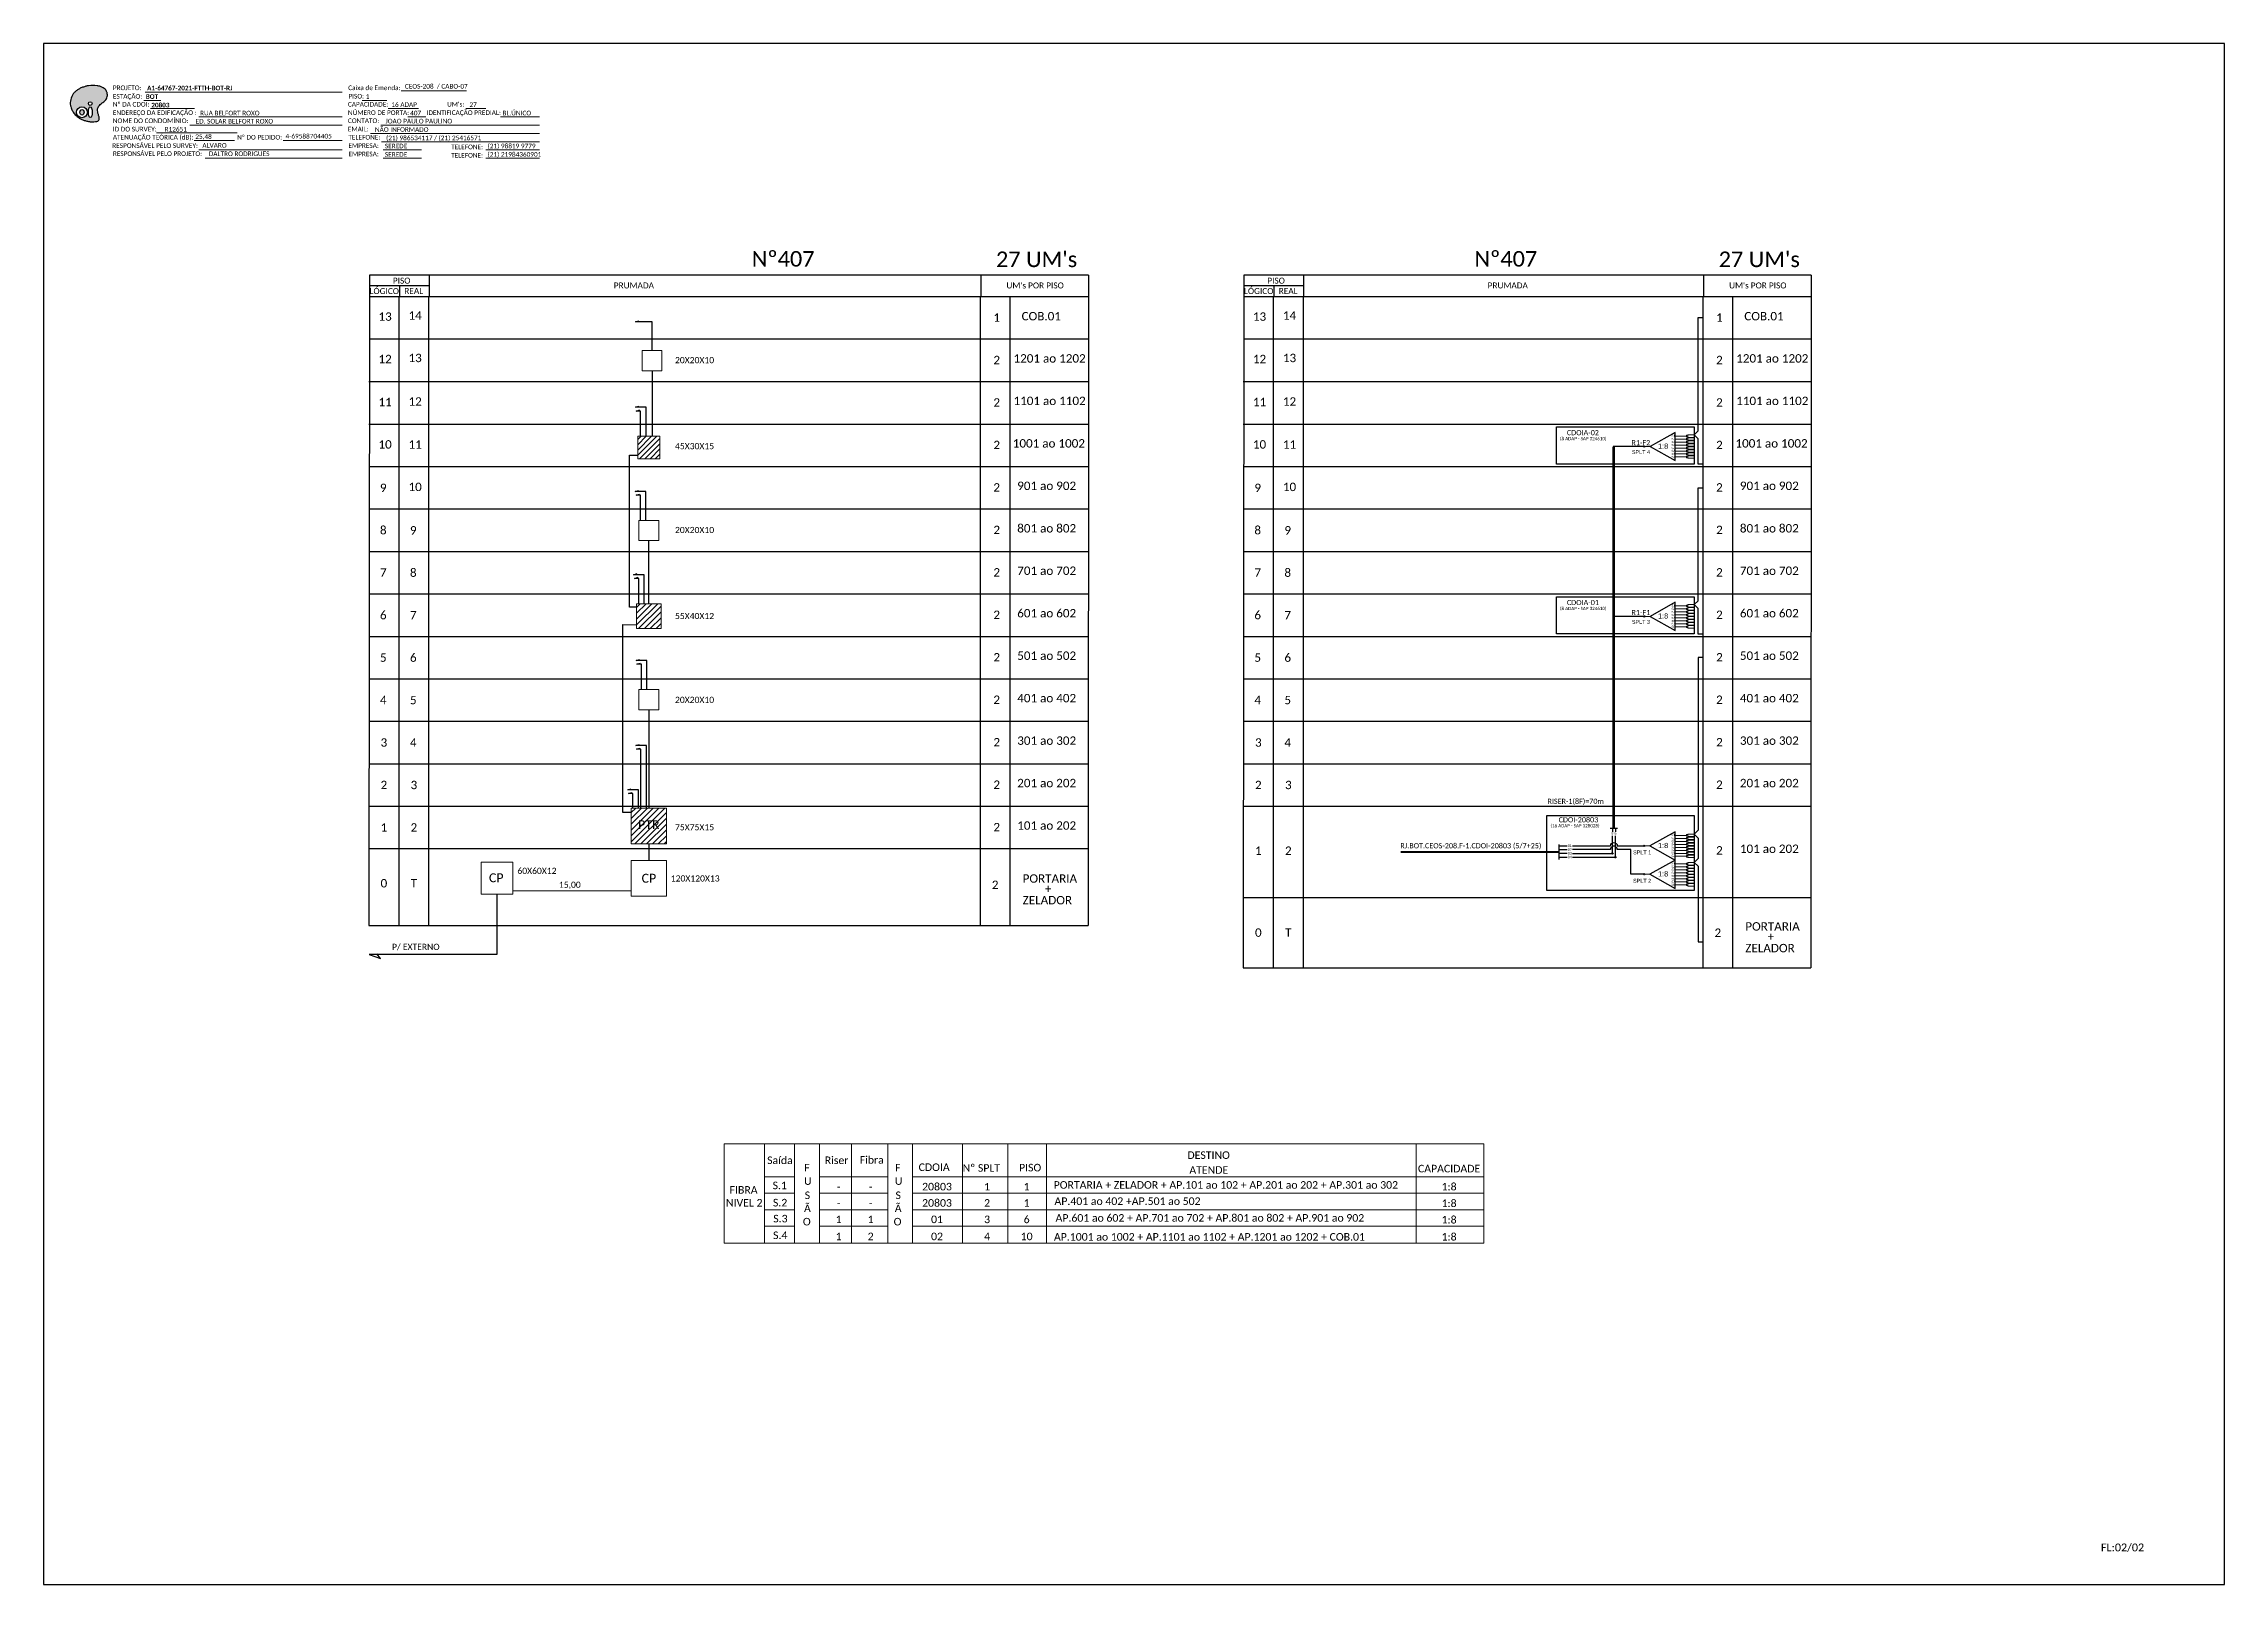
# Model space of a CAD drawing. Header units: metres. Extents: x -1286 to 434, y -500 to 94.
# Drawn here: x -407 to 434, y -500 to 94 of the extents above; entities that cross this region are included whole.
import ezdxf
from ezdxf.enums import TextEntityAlignment as Align

# ---------------------------------------------------------------- set-up
doc = ezdxf.new("R2010")
doc.units = ezdxf.units.M
doc.layers.add('(Notas)', color=7, linetype='Continuous', lineweight=0)
doc.layers.add('_NUMERAÇÃO_', color=34, linetype='Continuous', lineweight=0)
doc.styles.add('ARIAL', font='arial.ttf')
doc.styles.add('WMF-Calibri0', font='calibri.ttf')
doc.styles.add('WMF-Calibri1', font='calibrib.ttf')

msp = doc.modelspace()

# ---------------------------------------------------------------- texts
at = {"color": 7, "lineweight": 0, "style": 'WMF-Calibri0'}
for s, height, p in [('PROJETO:', 1.793, (-380.17, 76.26)), ('Caixa de Emenda:', 1.7927, (-289.41, 76.26)), ('ESTAÇÃO:', 1.793, (-380.17, 72.98)), ('Nº DA CDOI:', 1.7927, (-380.17, 69.91)), ('ENDEREÇO DA EDIFICAÇÃO :', 1.7927, (-380.17, 66.68)), ('CAPACIDADE:', 1.7927, (-289.52, 69.91)), ('NÚMERO DE PORTA:', 1.7927, (-289.52, 66.68)), ('PISO:', 1.793, (-289.34, 73.03)), ('IDENTIFICAÇÃO PREDIAL:', 1.7927, (-259.15, 66.68)), ("UM's:", 1.793, (-251.28, 69.91)), ('ATENUAÇÃO TEÓRICA (dB):', 1.7927, (-380.17, 57.21)), ('NOME DO CONDOMÍNIO:', 1.7927, (-380.17, 63.56)), ('ID DO SURVEY:', 1.7927, (-380.17, 60.33)), ('Nº DO PEDIDO:', 1.7927, (-332.25, 57.21)), ('CONTATO:', 1.793, (-289.52, 63.56)), ('EMAIL:', 1.793, (-289.52, 60.33)), ('TELEFONE:', 1.793, (-289.34, 57.21)), ('RESPONSÁVEL PELO SURVEY:', 1.7927, (-380.41, 53.98)), ('RESPONSÁVEL PELO PROJETO:', 1.7927, (-380.17, 50.87)), ('EMPRESA:', 1.793, (-289.34, 53.98)), ('EMPRESA:', 1.793, (-289.34, 50.74)), ('TELEFONE:', 1.793, (-249.74, 53.47)), ('TELEFONE:', 1.793, (-249.74, 50.24))]:
    msp.add_text(s, height=height, dxfattribs=at).set_placement(p)
at = {"color": 7}
for s, height, style, p in [('A1-64767-2021-FTTH-BOT-RJ', 1.7927, 'WMF-Calibri1', (-366.97, 76.17)), ('CEOS-208  / CABO-07', 1.7927, 'WMF-Calibri0', (-267.56, 76.85)), ('BOT', 1.793, 'WMF-Calibri1', (-367.49, 72.89)), ('RUA BELFORT ROXO', 1.7927, 'WMF-Calibri0', (-346.54, 66.52)), ('1', 1.79, 'WMF-Calibri0', (-282.65, 72.88)), ('16 ADAP', 1.793, 'WMF-Calibri0', (-272.78, 69.79)), ('407', 1.793, 'WMF-Calibri0', (-265.55, 66.53)), ('27', 1.793, 'WMF-Calibri0', (-242.66, 69.77)), ('BL.ÚNICO', 1.793, 'WMF-Calibri0', (-229.91, 66.53)), ('R12651', 1.793, 'WMF-Calibri0', (-360.21, 60.28)), ('25,48', 1.793, 'WMF-Calibri0', (-348.39, 57.45)), ('ED. SOLAR BELFORT ROXO', 1.7927, 'WMF-Calibri0', (-348.26, 63.39)), ('4-69588704405', 1.7927, 'WMF-Calibri0', (-313.59, 57.62)), ('NÃO INFORMADO', 1.7927, 'WMF-Calibri0', (-279.1, 60.18)), ('JOAO PAULO PAULINO', 1.7927, 'WMF-Calibri0', (-275.06, 63.42)), ('(21) 986534117 / (21) 25416571', 1.7927, 'WMF-Calibri0', (-274.81, 56.94)), ('ALVARO', 1.793, 'WMF-Calibri0', (-345.65, 54.07)), ('DALTRO RODRIGUES', 1.7927, 'WMF-Calibri0', (-343.16, 50.83)), ('SEREDE', 1.793, 'WMF-Calibri0', (-275.28, 53.83)), ('SEREDE', 1.793, 'WMF-Calibri0', (-275.28, 50.59)), ('(21) 98819 9779', 1.7927, 'WMF-Calibri0', (-235.67, 53.83)), ('(21) 21984360901', 1.7927, 'WMF-Calibri0', (-235.67, 50.59)), ('COB.01', 3.24, 'WMF-Calibri0', (-29.72, -12.5)), ('COB.01', 3.24, 'WMF-Calibri0', (248.98, -12.5)), ('20X20X10', 2.373, 'WMF-Calibri0', (-163.39, -29.01)), ('1201 ao 1202', 3.24, 'WMF-Calibri0', (-32.85, -28.78)), ('1201 ao 1202', 3.24, 'WMF-Calibri0', (245.85, -28.78)), ('1101 ao 1102', 3.24, 'WMF-Calibri0', (-32.85, -45.15)), ('1101 ao 1102', 3.24, 'WMF-Calibri0', (245.85, -45.15)), ('1001 ao 1002', 3.24, 'WMF-Calibri0', (-33.13, -61.53)), ('1001 ao 1002', 3.24, 'WMF-Calibri0', (245.56, -61.53)), ('45X30X15', 2.373, 'WMF-Calibri0', (-163.39, -62.17)), ('901 ao 902', 3.24, 'WMF-Calibri0', (-31.41, -77.9)), ('901 ao 902', 3.24, 'WMF-Calibri0', (247.28, -77.9)), ('20X20X10', 2.373, 'WMF-Calibri0', (-163.39, -94.49)), ('801 ao 802', 3.24, 'WMF-Calibri0', (-31.41, -94.27)), ('801 ao 802', 3.24, 'WMF-Calibri0', (247.28, -94.27)), ('701 ao 702', 3.24, 'WMF-Calibri0', (-31.41, -110.64)), ('701 ao 702', 3.24, 'WMF-Calibri0', (247.28, -110.64)), ('55X40X12', 2.373, 'WMF-Calibri0', (-163.39, -127.66)), ('601 ao 602', 3.24, 'WMF-Calibri0', (-31.41, -127.01)), ('601 ao 602', 3.24, 'WMF-Calibri0', (247.28, -127.01)), ('501 ao 502', 3.24, 'WMF-Calibri0', (-31.41, -143.39)), ('501 ao 502', 3.24, 'WMF-Calibri0', (247.28, -143.39)), ('20X20X10', 2.373, 'WMF-Calibri0', (-163.39, -159.98)), ('401 ao 402', 3.24, 'WMF-Calibri0', (-31.41, -159.76)), ('401 ao 402', 3.24, 'WMF-Calibri0', (247.28, -159.76)), ('301 ao 302', 3.24, 'WMF-Calibri0', (-31.41, -176.13)), ('301 ao 302', 3.24, 'WMF-Calibri0', (247.28, -176.13)), ('201 ao 202', 3.24, 'WMF-Calibri0', (-31.41, -192.5)), ('201 ao 202', 3.24, 'WMF-Calibri0', (247.28, -192.5)), ('PTR', 3.433, 'WMF-Calibri0', (-177.64, -208.63)), ('75X75X15', 2.373, 'WMF-Calibri0', (-163.39, -209.1)), ('101 ao 202', 3.24, 'WMF-Calibri0', (-31.41, -208.87)), ('101 ao 202', 3.24, 'WMF-Calibri0', (247.28, -217.83)), ('CP', 3.433, 'WMF-Calibri0', (-235.13, -229.11)), ('60X60X12', 2.373, 'WMF-Calibri0', (-224.17, -225.9)), ('CP', 3.433, 'WMF-Calibri0', (-176.26, -229.29)), ('120X120X13', 2.373, 'WMF-Calibri0', (-165.01, -228.83)), ('PORTARIA ', 3.24, 'WMF-Calibri0', (-29.33, -229.3)), ('15,00', 2.373, 'WMF-Calibri0', (-208.16, -231.26)), ('ZELADOR', 3.24, 'WMF-Calibri0', (-29.33, -237.65)), ('+', 3.24, 'WMF-Calibri0', (-20.72, -233.24)), ('PORTARIA ', 3.24, 'WMF-Calibri0', (249.36, -247.76)), ('+', 3.24, 'WMF-Calibri0', (257.97, -251.71)), ('P/ EXTERNO', 2.373, 'WMF-Calibri0', (-272.52, -255.21)), ('ZELADOR', 3.24, 'WMF-Calibri0', (249.36, -256.12))]:
    msp.add_text(s, height=height, dxfattribs=dict(at, style=style)).set_placement(p)
at = {"color": 7, "style": 'WMF-Calibri1'}
msp.add_text('20803', height=1.793, dxfattribs=at).set_placement((-361.84, 69.6), align=Align.CENTER)
at = {"color": 0, "style": 'WMF-Calibri0'}
for s, height, p in [('Nº407', 6, (-133.79, 8.23)), ("27 UM's", 6, (-39.6, 8.04)), ('Nº407', 6, (144.91, 8.23)), ("27 UM's", 6, (239.1, 8.04)), ('  LÓGICO', 2.3, (-282.79, -2.36)), ('     PISO', 2.3, (-276.25, 1.67)), ('PRUMADA', 2.3, (-187, -0.19)), ("UM's POR PISO", 2.3, (-35.58, -0.19)), ('  LÓGICO', 2.3, (54.43, -2.36)), ('     PISO', 2.3, (60.97, 1.67)), ('PRUMADA', 2.3, (150, -0.19)), ("UM's POR PISO", 2.3, (243.12, -0.19)), ('    REAL', 2.3, (-271.03, -2.3)), ('    REAL', 2.3, (66.19, -2.3))]:
    msp.add_text(s, height=height, dxfattribs=at).set_placement(p)
at = {"color": 7, "style": 'WMF-Calibri0'}
for s, p in [('13', (-275.19, -11.03)), ('14', (-263.61, -10.61)), ('13', (62.03, -11.03)), ('14', (73.6, -10.61)), ('12', (-275.19, -27.4)), ('13', (-263.61, -26.98)), ('12', (62.03, -27.4)), ('13', (73.6, -26.98)), ('11', (-275.19, -43.99)), ('12', (-263.61, -43.77)), ('11', (62.03, -43.99)), ('12', (73.6, -43.77)), ('10', (-275.19, -60.32)), ('11', (-263.61, -60.36)), ('10', (62.03, -60.32)), ('11', (73.6, -60.36)), ('10', (-263.61, -76.69)), ('10', (73.6, -76.69))]:
    msp.add_text(s, height=3.24, dxfattribs=at).set_placement(p, align=Align.MIDDLE_CENTER)
at = {"color": 1, "style": 'WMF-Calibri0'}
for s, p in [('(8 ADAP - SAP 324610)', (186.87, -58.71)), ('(8 ADAP - SAP 324610)', (186.87, -124.19)), ('(16 ADAP - SAP 328028)', (183.69, -207.96))]:
    msp.add_text(s, height=1.25, dxfattribs=at).set_placement(p, align=Align.CENTER)
at = {"color": 1}
for s, height, style, p in [('CDOIA-02', 2, 'WMF-Calibri0', (180.57, -56.78)), ('S1', 0.75, 'ARIAL', (220.91, -57.37)), ('S2', 0.75, 'ARIAL', (220.91, -58.55)), ('1:8', 2, 'ARIAL', (215.74, -61.98)), ('S3', 0.75, 'ARIAL', (220.91, -59.76)), ('S4', 0.75, 'ARIAL', (220.91, -60.94)), ('S5', 0.75, 'ARIAL', (220.91, -62.15)), ('S6', 0.75, 'ARIAL', (220.91, -63.27)), ('S7', 0.75, 'ARIAL', (220.91, -64.37)), ('S8', 0.75, 'ARIAL', (220.91, -65.49)), ('CDOIA-01', 2, 'WMF-Calibri0', (180.57, -122.27)), ('1:8', 2, 'ARIAL', (215.74, -127.47)), ('S1', 0.75, 'ARIAL', (220.91, -122.85)), ('S2', 0.75, 'ARIAL', (220.91, -124.04)), ('S3', 0.75, 'ARIAL', (220.91, -125.25)), ('S4', 0.75, 'ARIAL', (220.91, -126.43)), ('S5', 0.75, 'ARIAL', (220.91, -127.64)), ('S6', 0.75, 'ARIAL', (220.91, -128.76)), ('S7', 0.75, 'ARIAL', (220.91, -129.86)), ('S8', 0.75, 'ARIAL', (220.91, -130.98)), ('CDOI-20803', 2, 'WMF-Calibri0', (177.38, -206.03)), ('RJ.BOT.CEOS-208.F-1.CDOI-20803 (5/7+25)', 2, 'WMF-Calibri0', (116.31, -216.04))]:
    msp.add_text(s, height=height, dxfattribs=dict(at, style=style)).set_placement(p)
at = {"color": 5, "style": 'WMF-Calibri0'}
for s, p in [('R1-F2', (205.46, -60.66)), ('R1-F1', (205.46, -126.14)), ('RISER-1(8F)=70m', (173.07, -198.9))]:
    msp.add_text(s, height=2, dxfattribs=at).set_placement(p)
at = {"color": 7, "style": 'ARIAL', "text_generation_flag": 6}
for s, p in [('SPLT 4', (205.63, -64.01)), ('SPLT 3', (205.63, -129.5))]:
    msp.add_text(s, height=1.5, rotation=180, dxfattribs=at).set_placement(p)
at = {"style": 'ARIAL'}
for s, p in [('01', (198.14, -210.35)), ('02', (199.3, -210.35))]:
    msp.add_text(s, height=0.75, rotation=90, dxfattribs=at).set_placement(p, align=Align.MIDDLE_CENTER)
for s, p in [('01', (181.68, -215.04)), ('02', (181.68, -216.5)), ('03', (181.68, -217.96)), ('04', (181.68, -219.42))]:
    msp.add_text(s, height=1, dxfattribs=at).set_placement(p, align=Align.MIDDLE_CENTER)
at = {"color": 7, "linetype": 'Continuous', "lineweight": 0, "style": 'WMF-Calibri0'}
for s, height, p in [('Saída', 2.911, (-122.92, -336.3)), ('Riser', 2.911, (-101.08, -336.3)), ('Fibra', 2.911, (-87.51, -336.17)), ('DESTINO', 2.911, (42.4, -334.32)), ('S.1', 2.911, (-122.99, -345.99)), ('S.1', 2.911, (-122.99, -345.99)), ('U', 2.91, (-112.16, -344.32)), ('F', 2.91, (-112.5, -339.17)), ('U', 2.91, (-77.15, -344.32)), ('F', 2.91, (-77.48, -339.17)), ('CDOIA', 2.911, (-63.45, -338.98)), ('Nº SPLT', 2.911, (-45.24, -339.27)), ('PISO', 2.911, (-26.43, -339.14)), ('PORTARIA + ZELADOR + AP.101 ao 102 + AP.201 ao 202 + AP.301 ao 302', 2.9106, (49.05, -345.81)), ('ATENDE', 2.911, (42.47, -340.07)), ('CAPACIDADE', 2.911, (135.13, -339.51)), ('NIVEL 2', 2.911, (-136.69, -352.69)), ('FIBRA ', 2.911, (-136.42, -347.72)), ('S.2', 2.911, (-122.86, -352.64)), ('S.2', 2.911, (-122.86, -352.65)), ('Ã', 2.91, (-112.33, -354.82)), ('S', 2.91, (-112.32, -349.8)), ('-', 2.91, (-100.27, -346.47)), ('-', 2.91, (-100.27, -352.75)), ('-', 2.91, (-87.93, -346.47)), ('-', 2.91, (-87.93, -352.75)), ('Ã', 2.91, (-77.32, -354.82)), ('S', 2.91, (-77.31, -349.8)), ('20803', 2.911, (-62.34, -346.47)), ('20803', 2.911, (-62.34, -352.75)), ('2', 2.91, (-43.04, -352.75)), ('1', 2.91, (-43.04, -346.47)), ('1', 2.91, (-27.78, -346.47)), ('1', 2.91, (-27.78, -352.75)), ('AP.401 ao 402 +AP.501 ao 502', 2.9106, (11.12, -352.07)), ('1:8', 2.911, (135.13, -346.47)), ('1:8', 2.911, (135.13, -352.89)), ('S.3', 2.911, (-122.73, -358.8)), ('O', 2.91, (-112.57, -359.97)), ('1', 2.91, (-100.27, -359.08)), ('1', 2.91, (-87.93, -359.08)), ('O', 2.91, (-77.56, -359.97)), ('01', 2.911, (-62.34, -359.08)), ('3', 2.91, (-43.04, -359.08)), ('6', 2.91, (-27.78, -359.08)), ('AP.601 ao 602 + AP.701 ao 702 + AP.801 ao 802 + AP.901 ao 902', 2.9106, (42.89, -358.52)), ('1:8', 2.911, (135.13, -359.22)), ('S.4', 2.911, (-122.8, -365.22)), ('1', 2.91, (-100.27, -365.66)), ('2', 2.91, (-87.93, -365.66)), ('02', 2.911, (-62.34, -365.66)), ('4', 2.91, (-43.04, -365.66)), ('10', 2.911, (-27.78, -365.66)), ('1:8', 2.911, (135.13, -365.79))]:
    msp.add_text(s, height=height, dxfattribs=at).set_placement(p, align=Align.MIDDLE_CENTER)
msp.add_text('AP.1001 ao 1002 + AP.1101 ao 1102 + AP.1201 ao 1202 + COB.01', height=2.9106, dxfattribs=at).set_placement((-17.25, -367.28))
at = {"style": 'WMF-Calibri0'}
msp.add_text('FL:02/02', height=3, dxfattribs=at).set_placement((386.52, -487.07))
at = {"color": 7, "style": 'WMF-Calibri0'}
for tag, flags, p in [('1', 4, (-39.32, -11.41)), ('1', 4, (239.38, -11.41)), ('2', 4, (-39.32, -27.78)), ('2', 4, (239.38, -27.78)), ('2', 4, (-39.32, -44.15)), ('2', 4, (239.38, -44.15)), ('2', 4, (-39.32, -60.53)), ('2', 4, (239.38, -60.53)), ('9', 4, (-275.89, -77.08)), ('2', 4, (-39.32, -76.9)), ('9', 4, (61.32, -77.08)), ('2', 4, (239.38, -76.9)), ('8', 4, (-275.89, -93.38)), ('9', 4, (-264.32, -93.45)), ('2', 4, (-39.32, -93.27)), ('8', 4, (61.32, -93.38)), ('9', 4, (72.9, -93.45)), ('2', 4, (239.38, -93.27)), ('7', 4, (-275.89, -109.75)), ('8', 4, (-264.32, -109.75)), ('2', 4, (-39.32, -109.64)), ('7', 4, (61.32, -109.75)), ('8', 4, (72.9, -109.75)), ('2', 4, (239.38, -109.64)), ('6', 4, (-275.89, -126.13)), ('7', 4, (-264.32, -126.13)), ('2', 4, (-39.32, -126.01)), ('6', 4, (61.32, -126.13)), ('7', 4, (72.9, -126.13)), ('2', 4, (239.38, -126.01)), ('5', 4, (-275.89, -142.5)), ('6', 4, (-264.32, -142.5)), ('2', 4, (-39.32, -142.38)), ('5', 4, (61.32, -142.5)), ('6', 4, (72.9, -142.5)), ('2', 4, (239.38, -142.38)), ('4', 4, (-275.89, -158.87)), ('5', 4, (-264.32, -158.87)), ('2', 4, (-39.32, -158.76)), ('4', 4, (61.32, -158.87)), ('5', 4, (72.9, -158.87)), ('2', 4, (239.38, -158.76)), ('3', 4, (-275.65, -175.24)), ('4', 4, (-264.32, -175.24)), ('2', 4, (-39.32, -175.13)), ('3', 4, (61.57, -175.24)), ('4', 4, (72.9, -175.24)), ('2', 4, (239.38, -175.13)), ('2', 4, (-275.65, -191.61)), ('3', 4, (-264.08, -191.61)), ('2', 4, (-39.32, -191.5)), ('2', 4, (61.57, -191.61)), ('3', 4, (73.14, -191.61)), ('2', 4, (239.38, -191.5)), ('1', 4, (-275.65, -207.99)), ('2', 4, (-264.08, -207.99)), ('2', 4, (-39.32, -207.87)), ('1', 4, (61.57, -216.94)), ('2', 4, (73.14, -216.94)), ('2', 4, (239.38, -216.82)), ('0', 4, (-275.65, -229.5)), ('T', 12, (-264.08, -229.46)), ('2', 4, (-39.91, -230.1)), ('0', 4, (61.57, -248.52)), ('T', 12, (73.14, -248.48)), ('2', 4, (238.79, -248.57))]:
    msp.add_attdef(tag, text='XX', height=3.24, dxfattribs=dict(at, flags=flags)).set_placement(p, align=Align.MIDDLE_CENTER)

# ---------------------------------------------------------------- blocks, each defined once
blk = doc.blocks.new('SPLT_1-8_SC-APC')
at = {"color": 1, "lineweight": 0}
blk.add_lwpolyline([(-17.04, -7.55), (-19.26, -7.55)], dxfattribs=at)
at = {"color": 1}
blk.add_lwpolyline([(-7.37, -2.1), (-17.04, -7.55), (-7.37, -13), (-7.37, -2.1)], dxfattribs=at)
at = {"color": 3, "lineweight": 0}
for points in [[(-2.99, -3.51), (-7.37, -3.51)], [(-7.37, -4.66), (-2.99, -4.66)], [(-7.37, -5.82), (-2.99, -5.82)], [(-7.37, -6.97), (-2.99, -6.97)], [(-7.37, -8.12), (-2.99, -8.12)], [(-2.41, -3.02), (-2.41, -4)], [(-2.41, -3.02), (0, -3.02)], [(-2.41, -4), (0, -4)], [(-2.41, -4.17), (-2.41, -5.16)], [(-2.41, -4.17), (0, -4.17)], [(-2.41, -5.16), (0, -5.16)], [(-2.41, -5.32), (-2.41, -6.31)], [(-2.41, -5.32), (0, -5.32)], [(-2.41, -6.31), (0, -6.31)], [(-2.41, -6.48), (-2.41, -7.46)], [(-2.41, -6.48), (0, -6.48)], [(-2.41, -7.46), (0, -7.46)], [(-2.41, -7.63), (-2.41, -8.62)], [(-2.41, -7.63), (0, -7.63)], [(-7.37, -9.28), (-2.99, -9.28)], [(-7.37, -10.43), (-2.99, -10.43)], [(-7.37, -11.58), (-2.99, -11.58)], [(-2.41, -8.62), (0, -8.62)], [(-2.41, -8.78), (-2.41, -9.77)], [(-2.41, -8.78), (0, -8.78)], [(-2.41, -9.77), (0, -9.77)], [(-2.41, -9.94), (-2.41, -10.92)], [(-2.41, -9.94), (0, -9.94)], [(-2.41, -10.92), (0, -10.92)], [(-2.41, -11.09), (-2.41, -12.08)], [(-2.41, -11.09), (0, -11.09)], [(-2.41, -12.08), (0, -12.08)]]:
    blk.add_lwpolyline(points, dxfattribs=at)
for points in [[(-2.99, -3.22), (-2.41, -3.22), (-2.41, -3.8), (-2.99, -3.8)], [(-2.99, -4.38), (-2.41, -4.38), (-2.41, -4.95), (-2.99, -4.95)], [(-2.99, -5.53), (-2.41, -5.53), (-2.41, -6.1), (-2.99, -6.1)], [(-2.99, -6.68), (-2.41, -6.68), (-2.41, -7.26), (-2.99, -7.26)], [(-2.99, -7.84), (-2.41, -7.84), (-2.41, -8.41), (-2.99, -8.41)], [(-2.99, -8.99), (-2.41, -8.99), (-2.41, -9.56), (-2.99, -9.56)], [(-2.99, -10.14), (-2.41, -10.14), (-2.41, -10.72), (-2.99, -10.72)], [(-2.99, -11.3), (-2.41, -11.3), (-2.41, -11.87), (-2.99, -11.87)]]:
    blk.add_lwpolyline(points, close=True, dxfattribs=at)
at = {"color": 1, "style": 'ARIAL'}
for s, height, p in [('1:8', 2, (-13.91, -8.4)), ('S1', 0.75, (-8.74, -3.78)), ('S2', 0.75, (-8.74, -4.97)), ('S3', 0.75, (-8.74, -6.18)), ('S4', 0.75, (-8.74, -7.36)), ('S5', 0.75, (-8.74, -8.57)), ('S6', 0.75, (-8.74, -9.69)), ('S7', 0.75, (-8.74, -10.78)), ('S8', 0.75, (-8.74, -11.9))]:
    blk.add_text(s, height=height, dxfattribs=at).set_placement(p)
blk = doc.blocks.new('SPLITTER_')
blk.add_point((0, 0))
at = {"style": 'ARIAL', "flags": 4}
blk.add_attdef('SPLT', (0, -3.26), '', height=1.5, dxfattribs=at)
blk = doc.blocks.new('OI')
h = blk.add_hatch(color=40)
edge = h.paths.add_edge_path()
edge.add_spline(control_points=[(4.35, -0.67), (3.92, -0.99), (3.26, -1.5), (2.81, -2.59), (2.9, -3.5), (3.06, -4.27), (3.31, -4.85), (3.37, -5.39), (3.4, -5.88), (3.2, -6.4), (2.54, -6.61), (1.65, -6.63), (0.55, -6.67), (-0.56, -6.42), (-1.61, -6.14), (-2.77, -5.61), (-3.92, -4.77), (-4.89, -3.7), (-5.34, -2.65), (-5.6, -1.94), (-5.85, -0.96), (-5.71, 0.47), (-5.1, 2.02), (-4.14, 3.02), (-3.3, 3.61), (-2.37, 4.16), (-1.36, 4.44), (-0.56, 4.7), (0.79, 4.85), (2.24, 4.97), (3.79, 4.57), (4.67, 4.21), (5.44, 3.65), (5.76, 2.99), (6.03, 2.21), (6.01, 1.46), (5.72, 0.64), (5.31, 0.08), (4.88, -0.38), (4.51, -0.55), (4.35, -0.67)], knot_values=[0, 0, 0, 0, 1.60434, 2.417191, 3.427595, 4.282808, 4.776746, 5.304182, 5.888771, 6.258406, 6.858137, 7.79129, 8.986195, 10.124242, 11.187857, 12.242908, 13.953784, 15.414161, 16.515391, 17.349188, 17.675853, 19.552021, 21.515531, 22.568638, 23.63245, 24.621084, 25.782718, 26.745347, 27.142653, 29.870543, 31.004649, 31.921532, 32.709589, 33.801391, 34.042471, 35.192333, 35.971461, 36.628871, 37.254359, 37.836911, 37.836911, 37.836911, 37.836911], degree=3, periodic=0)
h.paths.add_polyline_path([(1.13, -0.87, -1), (-0.04, -0.87, -1)], flags=16)
edge = h.paths.add_edge_path(flags=16)
edge.add_ellipse((0.56, -3.59), major_axis=(-0.02, 1.71), ratio=0.361305, start_angle=0, end_angle=360)
h.paths.add_polyline_path([(-0.36, -3.62, -1), (-3.8, -3.62, -1)], flags=16)
edge = h.paths.add_edge_path(flags=0)
edge.add_ellipse((-2.08, -3.62), major_axis=(0, 0.885), ratio=0.758294, start_angle=0, end_angle=360)
at = {"color": 40}
for centre, radius in [((-2.08, -3.62), 1.72), ((0.54, -0.87), 0.587)]:
    blk.add_circle(centre, radius, dxfattribs=at)
blk.add_ellipse((-2.08, -3.62), major_axis=(0, 0.885), ratio=0.758294, start_param=-3.141592653589792, end_param=3.141592653589792, dxfattribs=at)
blk.add_ellipse((0.56, -3.59), major_axis=(-0.02, 1.71), ratio=0.361305, dxfattribs=at)
at = {"color": 40, "start_tangent": (-0.800898, -0.598801), "end_tangent": (-0.800898, -0.598801)}
blk.add_spline([(4.35, -0.67), (3.2, -1.78), (2.9, -2.54), (2.92, -3.55), (3.12, -4.38), (3.28, -4.85), (3.37, -5.37), (3.35, -5.95), (3.2, -6.29), (2.66, -6.55), (1.73, -6.63), (0.54, -6.62), (-0.58, -6.41), (-1.6, -6.11), (-2.56, -5.67), (-3.95, -4.67), (-4.89, -3.56), (-5.37, -2.56), (-5.64, -1.78), (-5.72, -1.46), (-5.63, 0.42), (-4.84, 2.22), (-4.13, 2.99), (-3.27, 3.62), (-2.4, 4.09), (-1.3, 4.47), (-0.37, 4.72), (0.02, 4.77), (2.75, 4.8), (3.85, 4.53), (4.69, 4.16), (5.31, 3.68), (5.85, 2.73), (5.93, 2.5), (5.94, 1.35), (5.67, 0.62), (5.29, 0.08), (4.84, -0.36), (4.35, -0.67)], degree=3, dxfattribs=at)

# ---------------------------------------------------------------- hatches: boundary and pattern name
h = msp.add_hatch()
h.set_pattern_fill('ANSI31', color=1, scale=0.45, style=0)
h.set_pattern_definition([(45, (-330.719, -383.1889), (-1.010279, 1.010279), [])])
h.paths.add_polyline_path([(-177.74, -65.84), (-169.22, -65.84), (-169.22, -57.19), (-177.74, -57.19)])
h = msp.add_hatch(color=3)
h.dxf.hatch_style = 1
edge = h.paths.add_edge_path()
edge.add_arc((210.39, -61.13), 0.242, 0, 360)
h = msp.add_hatch()
h.set_pattern_fill('ANSI31', color=1, scale=0.5, style=0)
h.set_pattern_definition([(45, (-348.1898, -483.9379), (-1.122532, 1.122532), [])])
h.paths.add_polyline_path([(-178.22, -131.32), (-168.75, -131.32), (-168.75, -121.72), (-178.22, -121.72)])
h = msp.add_hatch(color=3)
h.dxf.hatch_style = 1
edge = h.paths.add_edge_path()
edge.add_arc((210.39, -126.62), 0.242, 0, 360)
h = msp.add_hatch()
h.set_pattern_fill('LINE', color=1, scale=0.5, angle=45)
h.set_pattern_definition([(45, (73.6528, 0), (-1.122532, 1.122532), [])])
h.paths.add_polyline_path([(-180.27, -200.56), (-180.27, -214.32), (-166.7, -214.32), (-166.7, -200.56)])
h.paths.add_polyline_path([(-178.5, -209.5), (-168.42, -209.5), (-168.42, -204.35), (-178.5, -204.35)], flags=24)
h = msp.add_hatch(color=3)
h.dxf.hatch_style = 1
edge = h.paths.add_edge_path()
edge.add_arc((198.09, -217.99), 0.256, 0, 360)
h = msp.add_hatch(color=3)
h.dxf.hatch_style = 1
edge = h.paths.add_edge_path()
edge.add_arc((210.36, -215.09), 0.256, 0, 360)
h = msp.add_hatch(color=3)
h.dxf.hatch_style = 1
edge = h.paths.add_edge_path()
edge.add_arc((199.25, -219.47), 0.256, 0, 360)
h = msp.add_hatch(color=3)
h.dxf.hatch_style = 1
edge = h.paths.add_edge_path()
edge.add_arc((210.36, -226.04), 0.256, 0, 360)

# ---------------------------------------------------------------- linework, layer by layer
at = {"layer": '(Notas)', "lineweight": 0}
for p, q in [((-128.85, -368.31), (-128.85, -329.94)), ((-117.32, -368.31), (-117.32, -329.94)), ((-107.68, -368.31), (-107.68, -329.94)), ((-95.34, -368.31), (-95.34, -329.94)), ((-81.31, -368.31), (-81.31, -329.94)), ((-71.85, -368.31), (-71.85, -329.94)), ((-52.54, -368.31), (-52.54, -329.94)), ((-35.06, -368.31), (-35.06, -329.94)), ((-20.15, -368.31), (-20.15, -329.94)), ((122.49, -368.31), (122.49, -329.94))]:
    msp.add_line(p, q, dxfattribs=at)
msp.add_lwpolyline([(148.49, -329.94), (148.49, -368.31)], dxfattribs=at)
at = {"color": 5}
for p, q in [((210.39, -61.13), (198.37, -61.13)), ((210.39, -126.62), (198.37, -126.62)), ((198.09, -218.01), (198.09, -211.28)), ((199.25, -219.47), (199.25, -211.28)), ((182.75, -219.46), (199.25, -219.47))]:
    msp.add_line(p, q, dxfattribs=at)
at = {"color": 1}
msp.add_line((177.52, -214.5), (177.52, -220.38), dxfattribs=at)
at = {"color": 7}
msp.add_line((182.75, -218), (198.09, -218.01), dxfattribs=at)
msp.add_lwpolyline([(-406.88, -499.81), (434.12, -499.81), (434.12, 94.19), (-406.88, 94.19)], close=True)
at = {"color": 7, "lineweight": 0}
for points in [[(-268.96, 76.01), (-243.82, 76.01)], [(-368.28, 72.24), (-361.73, 72.24)], [(-367.77, 75.52), (-291.8, 75.52)], [(-365.62, 69.17), (-348.65, 69.17)], [(-284, 72.28), (-274.52, 72.28)], [(-273.95, 69.17), (-262.33, 69.17)], [(-244.01, 69.17), (-236.34, 69.17)], [(-363.3, 59.75), (-332.26, 59.75)], [(-350.46, 62.82), (-291.8, 62.82)], [(-347.05, 65.93), (-291.8, 65.93)], [(-280.87, 59.58), (-215.61, 59.58)], [(-276.84, 62.82), (-215.61, 62.82)], [(-266.37, 65.93), (-259.42, 65.93)], [(-230.67, 65.93), (-215.64, 65.93)], [(-348.77, 56.79), (-333.26, 56.79)], [(-347.05, 53.23), (-291.8, 53.23)], [(-314.54, 56.79), (-291.77, 56.79)], [(-276.59, 56.34), (-215.61, 56.34)], [(-275.98, 53.23), (-261.18, 53.23)], [(-236.38, 53.23), (-215.61, 53.23)], [(-344.56, 49.99), (-291.8, 49.99)], [(-275.98, 49.99), (-261.18, 49.99)], [(-236.38, 49.99), (-215.61, 49.99)]]:
    msp.add_lwpolyline(points, dxfattribs=at)
at = {"color": 0}
for points in [[(-3.87, 4.97), (-281.21, 4.97)], [(-258.06, 0.86), (-281.21, 0.86)], [(274.82, 4.97), (56.01, 4.97)], [(79.15, 0.86), (56.01, 0.86)]]:
    msp.add_lwpolyline(points, dxfattribs=at)
for points in [[(-281.21, 4.97), (-281.21, -3.25)], [(-269.63, 0.86), (-269.63, -3.25)], [(-258.06, -3.25), (-258.06, 4.97)], [(-45.47, 4.97), (-45.47, -3.25)], [(-3.87, 4.97), (-3.87, -3.25)], [(56.01, 4.97), (56.01, -3.25)], [(67.58, 0.86), (67.58, -3.25)], [(79.15, -3.25), (79.15, 4.97)], [(233.23, 4.97), (233.23, -3.25)], [(274.82, 4.97), (274.82, -3.25)], [(-281.21, -3.25), (-281.43, -245.77)], [(-281.21, -3.25), (-3.87, -3.25)], [(-281.21, -3.25), (-3.87, -3.25)], [(-281.21, -3.25), (-3.87, -3.25)], [(-281.21, -3.25), (-3.87, -3.25)], [(-269.86, -3.25), (-269.86, -245.77)], [(-258.29, -245.77), (-258.29, -3.25)], [(-45.69, -3.25), (-45.69, -245.77)], [(-34.12, -245.77), (-34.12, -3.25)], [(-3.87, -3.25), (-4.1, -245.77)], [(56.01, -3.25), (55.78, -262.08)], [(56.01, -3.25), (274.82, -3.25)], [(56.01, -3.25), (274.82, -3.25)], [(56.01, -3.25), (274.82, -3.25)], [(56.01, -3.25), (274.82, -3.25)], [(67.35, -3.25), (67.35, -262.08)], [(78.93, -262.08), (78.93, -3.25)], [(233, -3.25), (233, -262.08)], [(244.58, -262.08), (244.58, -3.25)], [(274.82, -3.25), (274.59, -262.08)], [(-281.21, -19.62), (-3.87, -19.62)], [(56.01, -19.62), (274.82, -19.62)], [(-281.43, -36.08), (-4.1, -36.08)], [(55.78, -36.08), (274.59, -36.08)], [(-281.43, -52.45), (-4.1, -52.45)], [(55.78, -52.45), (274.59, -52.45)], [(-281.43, -68.82), (-4.1, -68.82)], [(55.78, -68.82), (274.59, -68.82)], [(-281.43, -85.2), (-4.1, -85.2)], [(55.78, -85.2), (274.59, -85.2)], [(-281.43, -101.57), (-4.1, -101.57)], [(55.78, -101.57), (274.59, -101.57)], [(-281.43, -117.94), (-4.1, -117.94)], [(55.78, -117.94), (274.59, -117.94)], [(-281.43, -134.31), (-4.1, -134.31)], [(55.78, -134.31), (274.59, -134.31)], [(-281.43, -150.68), (-4.1, -150.68)], [(55.78, -150.68), (274.59, -150.68)], [(-281.43, -167.06), (-4.1, -167.06)], [(55.78, -167.06), (274.59, -167.06)], [(-281.43, -183.43), (-4.1, -183.43)], [(55.78, -183.43), (274.59, -183.43)], [(-281.43, -199.8), (-4.1, -199.8)], [(55.78, -199.8), (274.59, -199.8)], [(-281.43, -216.17), (-4.1, -216.17)], [(55.78, -235.05), (274.59, -235.05)], [(-281.43, -245.77), (-4.1, -245.77)], [(55.78, -262.08), (274.59, -262.08)]]:
    msp.add_lwpolyline(points)
at = {"color": 3}
for points in [[(-172.24, -24.16), (-172.24, -13.1), (-178.59, -13.1), (-177.2, -12.67)], [(233, -67.9), (231.22, -67.9), (231.22, -58.11), (229.65, -56.6), (231.22, -55.1), (231.22, -11.37), (232.87, -11.37)], [(-172.24, -31.93), (-172.24, -57.19)], [(-174.51, -57.19), (-174.51, -46.01), (-178.64, -46.01), (-177.25, -45.58)], [(-176.65, -57.19), (-176.65, -47.44), (-178.33, -47.44), (-176.94, -47.01)], [(-178.22, -123.06), (-180.9, -123.06), (-180.9, -64.43), (-177.76, -64.45)], [(-174.58, -89.65), (-174.58, -78.47), (-178.71, -78.47), (-177.31, -78.04)], [(-176.72, -89.65), (-176.72, -79.89), (-178.4, -79.89), (-177.01, -79.46)], [(232.87, -133.42), (231.22, -133.42), (231.22, -123.6), (229.65, -122.09), (231.22, -120.58), (231.22, -77.05), (232.87, -77.05)], [(-173.48, -121.72), (-173.48, -97.42)], [(-175.22, -121.72), (-175.22, -110.54), (-179.35, -110.54), (-177.95, -110.11)], [(-177.36, -121.72), (-177.36, -111.96), (-179.04, -111.96), (-177.65, -111.53)], [(-180.27, -202.17), (-183.5, -202.17), (-183.5, -129.81), (-178.22, -129.83)], [(232.88, -142.5), (231.23, -142.5), (231.22, -209.05), (229.65, -210.56), (231.22, -212.06), (231.22, -219.95), (229.65, -221.45), (231.22, -222.96), (231.22, -252.05), (232.87, -252.05)], [(-174.23, -154.84), (-174.23, -143.66), (-178.35, -143.66), (-176.96, -143.23)], [(-176.37, -154.84), (-176.37, -145.08), (-178.05, -145.08), (-176.65, -144.65)], [(-173.48, -162.61), (-173.49, -200.56)], [(-174.41, -200.56), (-174.41, -176.4), (-178.54, -176.4), (-177.14, -175.97)], [(-176.55, -200.56), (-176.55, -177.83), (-178.23, -177.83), (-176.84, -177.4)], [(-177.5, -200.56), (-177.5, -193.53), (-181.63, -193.53), (-180.23, -193.11)], [(-179.64, -200.56), (-179.64, -194.96), (-181.32, -194.96), (-179.92, -194.53)], [(-173.49, -214.32), (-173.49, -220.76)], [(177.52, -215.04), (180.68, -215.04)], [(-180.28, -232.51), (-225.97, -232.43)]]:
    msp.add_lwpolyline(points, dxfattribs=at)
at = {"lineweight": 0}
for points in [[(-168.41, -24.16), (-176.07, -24.16), (-176.07, -31.93), (-168.41, -31.93)], [(-169.65, -89.65), (-177.31, -89.65), (-177.31, -97.42), (-169.65, -97.42)], [(-169.65, -154.84), (-177.32, -154.84), (-177.32, -162.61), (-169.65, -162.61)], [(-238.2, -221.36), (-225.97, -221.36), (-225.97, -233.76), (-238.2, -233.76)], [(-180.28, -220.76), (-166.71, -220.76), (-166.71, -234.52), (-180.28, -234.52)]]:
    msp.add_lwpolyline(points, close=True, dxfattribs=at)
at = {"color": 1, "lineweight": 0}
for points in [[(-169.22, -57.19), (-177.74, -57.19), (-177.74, -65.84), (-169.22, -65.84)], [(-168.75, -121.72), (-178.22, -121.72), (-178.22, -131.32), (-168.75, -131.32)], [(-180.27, -200.56), (-166.7, -200.56), (-166.7, -214.32), (-180.27, -214.32)]]:
    msp.add_lwpolyline(points, close=True, dxfattribs=at)
at = {"color": 1}
for points in [[(176.52, -53.59), (229.65, -53.59), (229.65, -67.9), (176.52, -67.9)], [(176.52, -119.07), (229.65, -119.07), (229.65, -133.39), (176.52, -133.39)], [(172.88, -203.44), (229.65, -203.44), (229.65, -232.27), (172.88, -232.27)]]:
    msp.add_lwpolyline(points, close=True, dxfattribs=at)
for points in [[(222.28, -55.68), (212.62, -61.13), (222.28, -66.58), (222.28, -55.68)], [(222.28, -121.17), (212.62, -126.62), (222.28, -132.07), (222.28, -121.17)], [(-232.09, -233.76), (-232.09, -256.95), (-277.15, -256.95), (-281.33, -256.95)], [(-281.33, -256.95), (-276.92, -258.54)], [(-276.92, -258.54), (-278.32, -256.71)]]:
    msp.add_lwpolyline(points, dxfattribs=at)
at = {"color": 3, "lineweight": 0}
for points in [[(226.66, -57.1), (222.28, -57.1)], [(222.28, -58.25), (226.66, -58.25)], [(227.24, -56.6), (227.24, -57.59)], [(227.24, -56.6), (229.65, -56.6)], [(227.24, -57.59), (229.65, -57.59)], [(227.24, -57.76), (227.24, -58.74)], [(227.24, -57.76), (229.65, -57.76)], [(227.24, -58.74), (229.65, -58.74)], [(222.28, -59.4), (226.66, -59.4)], [(222.28, -60.56), (226.66, -60.56)], [(222.28, -61.71), (226.66, -61.71)], [(222.28, -62.86), (226.66, -62.86)], [(222.28, -64.01), (226.66, -64.01)], [(222.28, -65.17), (226.66, -65.17)], [(227.24, -58.91), (227.24, -59.9)], [(227.24, -58.91), (229.65, -58.91)], [(227.24, -59.9), (229.65, -59.9)], [(227.24, -60.06), (227.24, -61.05)], [(227.24, -60.06), (229.65, -60.06)], [(227.24, -61.05), (229.65, -61.05)], [(227.24, -61.22), (227.24, -62.2)], [(227.24, -61.22), (229.65, -61.22)], [(227.24, -62.2), (229.65, -62.2)], [(227.24, -62.37), (227.24, -63.36)], [(227.24, -62.37), (229.65, -62.37)], [(227.24, -63.36), (229.65, -63.36)], [(227.24, -63.52), (227.24, -64.51)], [(227.24, -63.52), (229.65, -63.52)], [(227.24, -64.51), (229.65, -64.51)], [(227.24, -64.67), (227.24, -65.66)], [(227.24, -64.67), (229.65, -64.67)], [(227.24, -65.66), (229.65, -65.66)], [(226.66, -122.58), (222.28, -122.58)], [(222.28, -123.74), (226.66, -123.74)], [(222.28, -124.89), (226.66, -124.89)], [(222.28, -126.04), (226.66, -126.04)], [(227.24, -122.09), (227.24, -123.08)], [(227.24, -122.09), (229.65, -122.09)], [(227.24, -123.08), (229.65, -123.08)], [(227.24, -123.24), (227.24, -124.23)], [(227.24, -123.24), (229.65, -123.24)], [(227.24, -124.23), (229.65, -124.23)], [(227.24, -124.4), (227.24, -125.38)], [(227.24, -124.4), (229.65, -124.4)], [(227.24, -125.38), (229.65, -125.38)], [(227.24, -125.55), (227.24, -126.54)], [(227.24, -125.55), (229.65, -125.55)], [(222.28, -127.2), (226.66, -127.2)], [(222.28, -128.35), (226.66, -128.35)], [(222.28, -129.5), (226.66, -129.5)], [(222.28, -130.66), (226.66, -130.66)], [(227.24, -126.54), (229.65, -126.54)], [(227.24, -126.7), (227.24, -127.69)], [(227.24, -126.7), (229.65, -126.7)], [(227.24, -127.69), (229.65, -127.69)], [(227.24, -127.86), (227.24, -128.84)], [(227.24, -127.86), (229.65, -127.86)], [(227.24, -128.84), (229.65, -128.84)], [(227.24, -129.01), (227.24, -130)], [(227.24, -129.01), (229.65, -129.01)], [(227.24, -130), (229.65, -130)], [(227.24, -130.16), (227.24, -131.15)], [(227.24, -130.16), (229.65, -130.16)], [(227.24, -131.15), (229.65, -131.15)]]:
    msp.add_lwpolyline(points, dxfattribs=at)
for points in [[(226.66, -56.81), (227.24, -56.81), (227.24, -57.38), (226.66, -57.38)], [(226.66, -57.96), (227.24, -57.96), (227.24, -58.54), (226.66, -58.54)], [(226.66, -59.12), (227.24, -59.12), (227.24, -59.69), (226.66, -59.69)], [(226.66, -60.27), (227.24, -60.27), (227.24, -60.84), (226.66, -60.84)], [(226.66, -61.42), (227.24, -61.42), (227.24, -62), (226.66, -62)], [(226.66, -62.58), (227.24, -62.58), (227.24, -63.15), (226.66, -63.15)], [(226.66, -63.73), (227.24, -63.73), (227.24, -64.3), (226.66, -64.3)], [(226.66, -64.88), (227.24, -64.88), (227.24, -65.45), (226.66, -65.45)], [(226.66, -122.3), (227.24, -122.3), (227.24, -122.87), (226.66, -122.87)], [(226.66, -123.45), (227.24, -123.45), (227.24, -124.02), (226.66, -124.02)], [(226.66, -124.6), (227.24, -124.6), (227.24, -125.18), (226.66, -125.18)], [(226.66, -125.76), (227.24, -125.76), (227.24, -126.33), (226.66, -126.33)], [(226.66, -126.91), (227.24, -126.91), (227.24, -127.48), (226.66, -127.48)], [(226.66, -128.06), (227.24, -128.06), (227.24, -128.64), (226.66, -128.64)], [(226.66, -129.22), (227.24, -129.22), (227.24, -129.79), (226.66, -129.79)], [(226.66, -130.37), (227.24, -130.37), (227.24, -130.94), (226.66, -130.94)]]:
    msp.add_lwpolyline(points, close=True, dxfattribs=at)
at = {"color": 5, "const_width": 1}
msp.add_lwpolyline([(198.65, -208.32), (198.65, -61.14)], dxfattribs=at)
at = {"color": 1, "lineweight": 0}
for points in [[(212.62, -61.13), (210.39, -61.13)], [(212.62, -126.62), (210.39, -126.62)]]:
    msp.add_lwpolyline(points, dxfattribs=at)
at = {"color": 5}
for points in [[(197.26, -208.32), (200.04, -208.32)], [(198.09, -208.32), (198.09, -209.64)], [(199.25, -208.32), (199.25, -209.64)], [(177.52, -219.42), (180.68, -219.42)]]:
    msp.add_lwpolyline(points, dxfattribs=at)
at = {"color": 1}
msp.add_lwpolyline([(116.42, -217.47, 0.8, 0.8, 0), (177.52, -217.44, 0.8, 0.8, 0)], format="xyseb", dxfattribs=at)
at = {"color": 2}
msp.add_lwpolyline([(177.52, -216.5), (180.68, -216.5)], dxfattribs=at)
at = {"color": 7}
msp.add_lwpolyline([(177.52, -217.96), (180.68, -217.96)], dxfattribs=at)
at = {"color": 3}
msp.add_lwpolyline([(182.75, -215.08), (197.36, -215.08, -1), (200.01, -215.08), (210.39, -215.09)], format="xyb", dxfattribs=at)
at = {"color": 2}
msp.add_lwpolyline([(210.39, -226.04), (205.25, -226.04), (205.25, -216.55), (200.01, -216.55, 1), (197.36, -216.54), (182.75, -216.54)], format="xyb", dxfattribs=at)
at = {"color": 3}
for centre, radius in [((210.39, -61.13), 0.242), ((210.39, -126.62), 0.242), ((198.09, -217.99), 0.256), ((210.36, -215.09), 0.256), ((199.25, -219.47), 0.256), ((210.36, -226.04), 0.256)]:
    msp.add_circle(centre, radius, dxfattribs=at)
at = {"layer": '_NUMERAÇÃO_', "color": 0, "lineweight": 0}
for p, q in [((148.49, -329.94), (-144.48, -329.94)), ((-144.48, -329.94), (-144.48, -368.31)), ((-117.32, -342.66), (-128.85, -342.66)), ((-81.31, -342.66), (-107.68, -342.66)), ((148.49, -342.66), (-71.85, -342.66)), ((-117.32, -348.99), (-128.85, -348.99)), ((-81.31, -348.99), (-107.68, -348.99)), ((148.49, -348.99), (-71.85, -348.99)), ((-117.32, -355.4), (-128.85, -355.4)), ((-81.31, -355.4), (-107.68, -355.4)), ((148.49, -355.4), (-71.85, -355.4)), ((148.49, -368.31), (-144.48, -368.31)), ((-117.32, -361.73), (-128.85, -361.73)), ((-81.31, -361.73), (-107.68, -361.73)), ((148.49, -361.73), (-71.85, -361.73))]:
    msp.add_line(p, q, dxfattribs=at)

# ---------------------------------------------------------------- block references
at = {"color": 7, "xscale": 1.213923925163967, "yscale": 1.213923925163967, "zscale": 1.213923925163967, "rotation": 0.1532896023949059}
msp.add_blockref('OI', (-389.57, 72.14), dxfattribs=at)
at = {"color": 3}
for p in [(229.65, -207.54), (229.65, -218.49)]:
    msp.add_blockref('SPLT_1-8_SC-APC', p, dxfattribs=at)
ref = msp.add_blockref('SPLITTER_', (212.62, -215.09), dxfattribs=dict(xscale=-1))
ref.add_attrib('SPLT', 'SPLT 1', (206.09, -218.35), dxfattribs={"height": 1.5, "style": 'ARIAL'})
ref = msp.add_blockref('SPLITTER_', (212.62, -226.04), dxfattribs=dict(xscale=-1))
ref.add_attrib('SPLT', 'SPLT 2', (206.09, -229.3), dxfattribs={"height": 1.5, "style": 'ARIAL'})

msp.set_redraw_order([(e.dxf.handle, doc.entitydb.next_handle()) for e in msp.query("TEXT MTEXT ATTDEF DIMENSION ARC_DIMENSION")])  # texts and dimensions are drawn at this point

doc.saveas('drawing.dxf')
